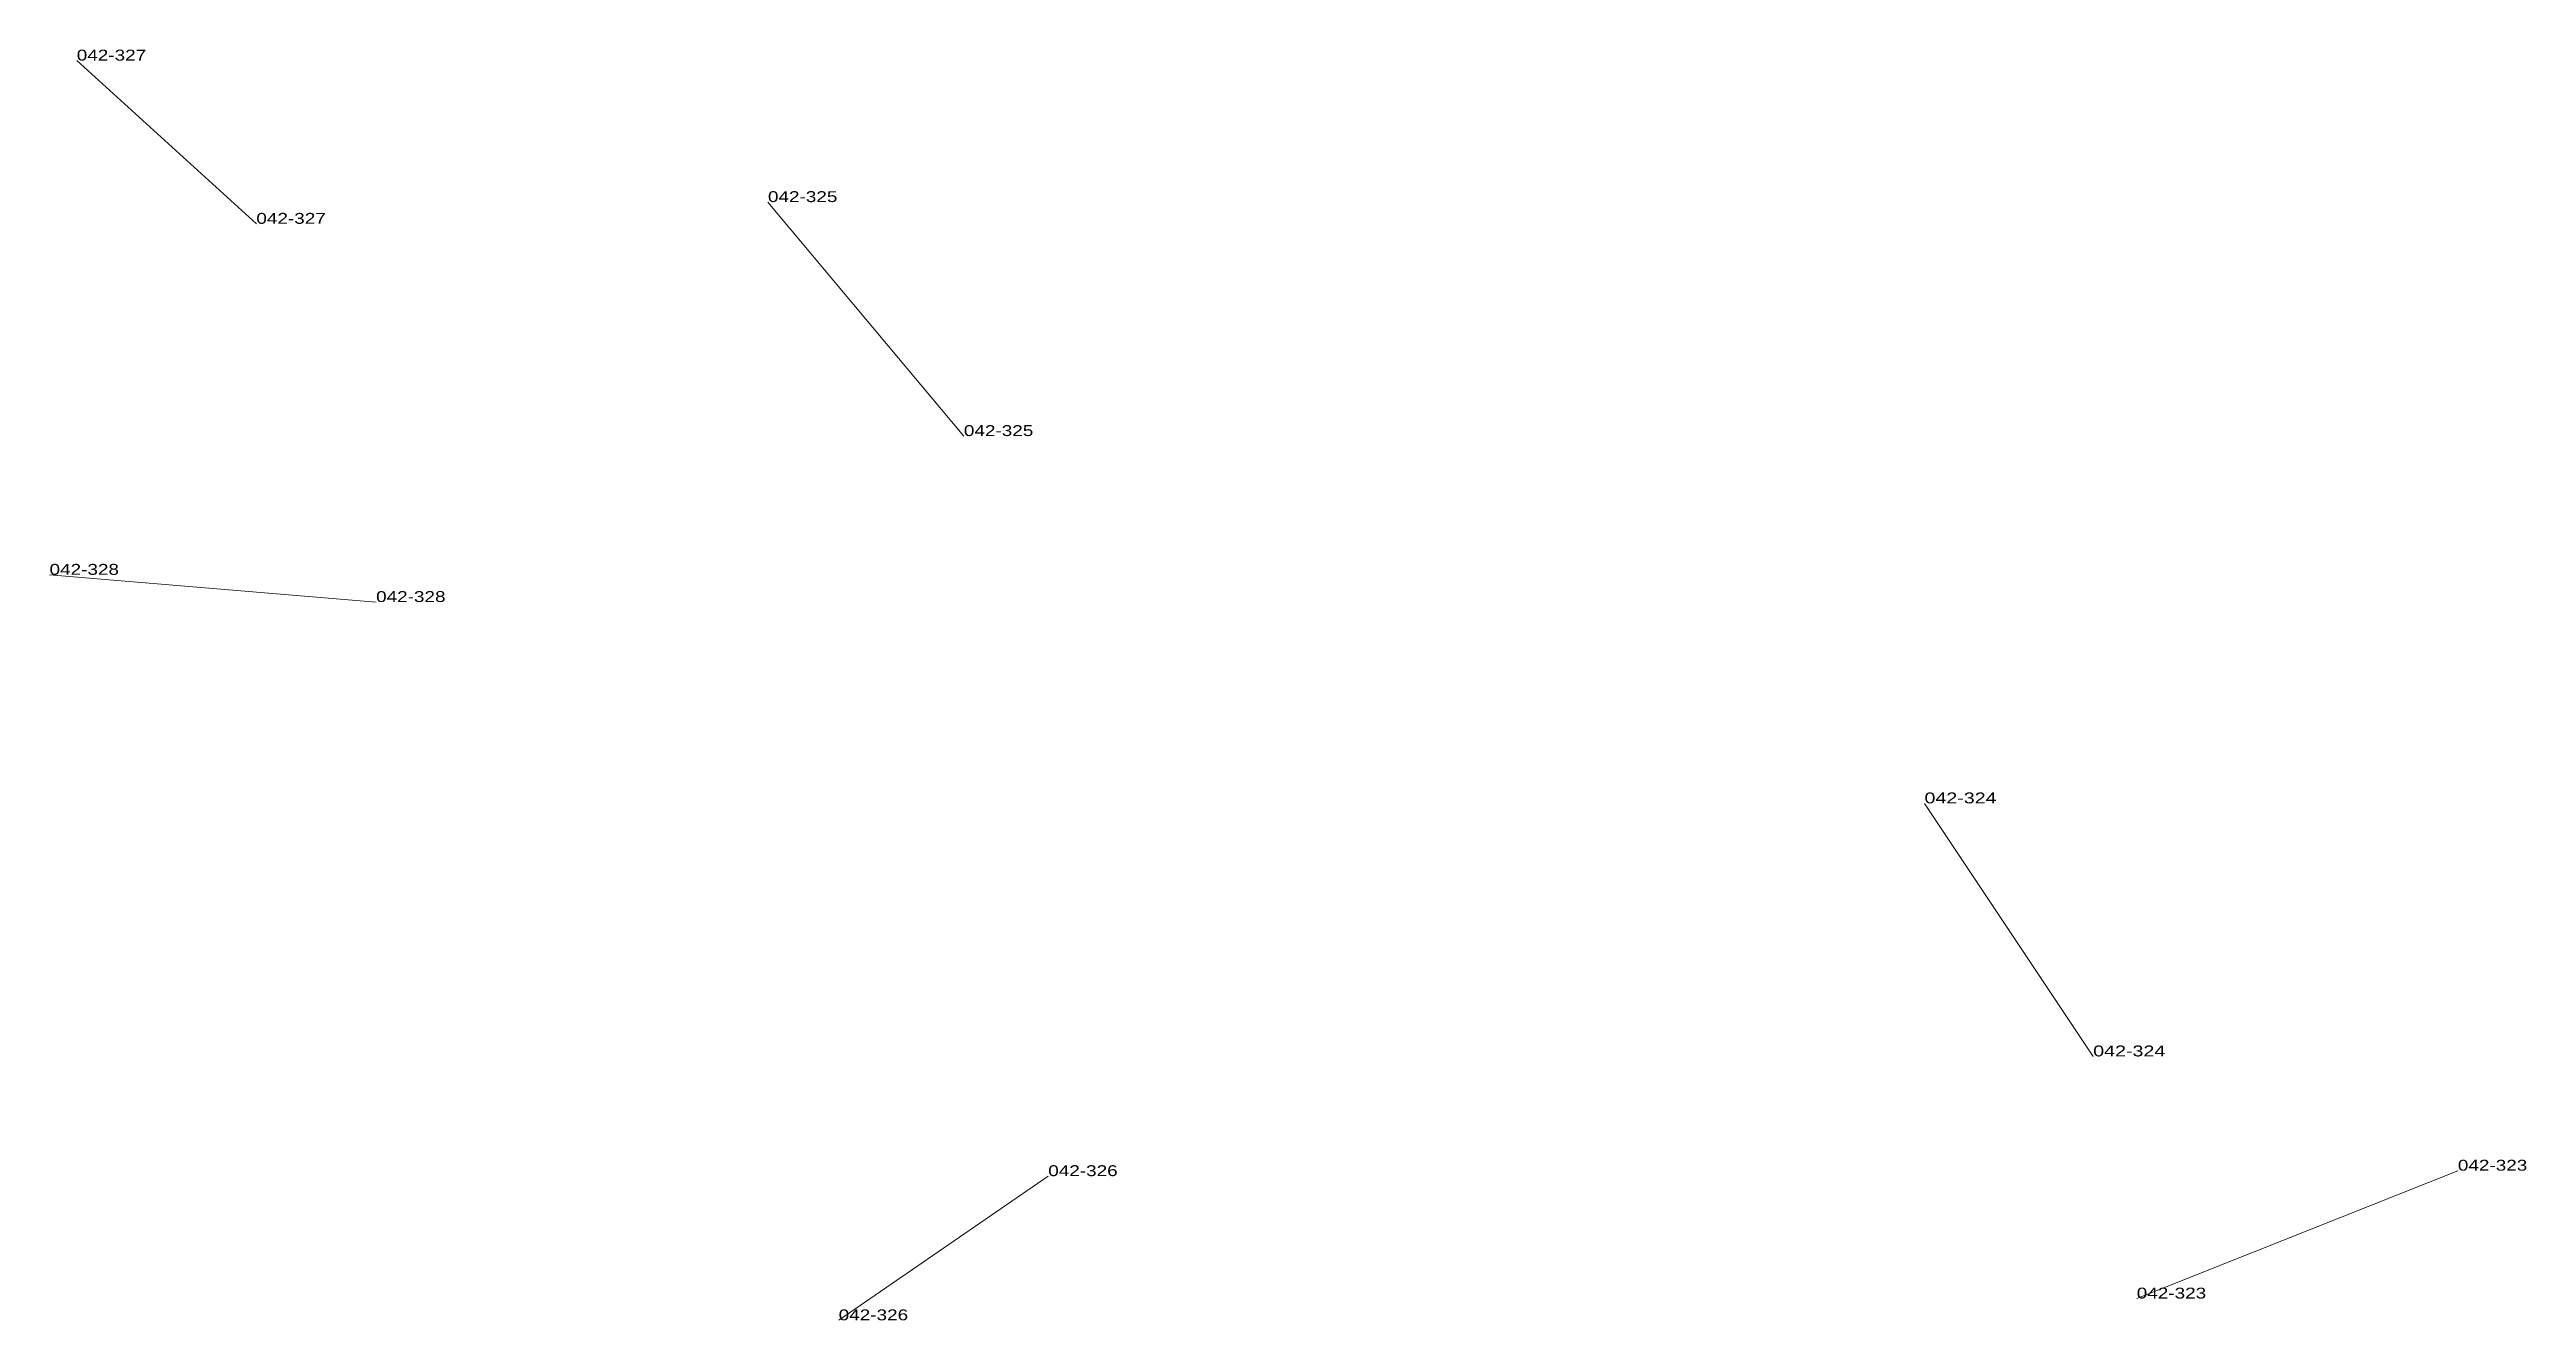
# Model space of a CAD drawing. Header units: metres. Extents: x 571156 to 607184, y 703608 to 727431.
# Drawn here: x 580147.1 to 580602.2, y 715191.4 to 715425 of the extents above; entities that cross this region are included whole.
import ezdxf

# ---------------------------------------------------------------- set-up
doc = ezdxf.new("R2010")
doc.units = ezdxf.units.M
doc.header["$LTSCALE"] = 0.8
doc.layers.add('60', color=7, linetype='Continuous', lineweight=13)
doc.layers.add('61', color=7, linetype='Continuous')

msp = doc.modelspace()

# ---------------------------------------------------------------- texts
at = {"layer": '60'}
for s, width, p in [('042-327', 1.3, (580152.09, 715422.96)), ('042-327', 1.3, (580152.09, 715422.96)), ('042-325', 1.3, (580279.09, 715396.96)), ('042-325', 1.3, (580279.09, 715396.96)), ('042-328', 1.3, (580147.09, 715328.46)), ('042-328', 1.3, (580147.09, 715328.46)), ('042-324', 1.35, (580491.59, 715286.46)), ('042-324', 1.35, (580491.59, 715286.46)), ('042-323', 1.3, (580589.59, 715218.96)), ('042-323', 1.3, (580589.59, 715218.96)), ('042-326', 1.3, (580292.09, 715191.46)), ('042-326', 1.3, (580292.09, 715191.46))]:
    msp.add_text(s, height=2, dxfattribs=dict(at, width=width)).set_placement(p)
at = {"layer": '61'}
for s, width, p in [('042-327', 1.3, (580185.09, 715392.96)), ('042-327', 1.3, (580185.09, 715392.96)), ('042-325', 1.3, (580315.09, 715353.96)), ('042-325', 1.3, (580315.09, 715353.96)), ('042-328', 1.3, (580207.09, 715323.46)), ('042-328', 1.3, (580207.09, 715323.46)), ('042-324', 1.35, (580522.59, 715239.96)), ('042-324', 1.35, (580522.59, 715239.96)), ('042-326', 1.3, (580330.59, 715217.96)), ('042-326', 1.3, (580330.59, 715217.96)), ('042-323', 1.3, (580530.59, 715195.46)), ('042-323', 1.3, (580530.59, 715195.46))]:
    msp.add_text(s, height=2, dxfattribs=dict(at, width=width)).set_placement(p)

# ---------------------------------------------------------------- linework, layer by layer
at = {"layer": '60'}
for p, q in [((580185.09, 715392.96), (580152.09, 715422.96)), ((580185.09, 715392.96), (580152.09, 715422.96)), ((580315.09, 715353.96), (580279.09, 715396.96)), ((580315.09, 715353.96), (580279.09, 715396.96)), ((580207.09, 715323.46), (580147.09, 715328.46)), ((580207.09, 715323.46), (580147.09, 715328.46)), ((580522.59, 715239.96), (580491.59, 715286.46)), ((580522.59, 715239.96), (580491.59, 715286.46)), ((580530.59, 715195.46), (580589.59, 715218.96)), ((580530.59, 715195.46), (580589.59, 715218.96)), ((580330.59, 715217.96), (580292.09, 715191.46)), ((580330.59, 715217.96), (580292.09, 715191.46))]:
    msp.add_line(p, q, dxfattribs=at)

msp.set_redraw_order([(e.dxf.handle, doc.entitydb.next_handle()) for e in msp.query("TEXT MTEXT ATTDEF DIMENSION ARC_DIMENSION")])  # texts and dimensions are drawn at this point

doc.saveas('drawing.dxf')
